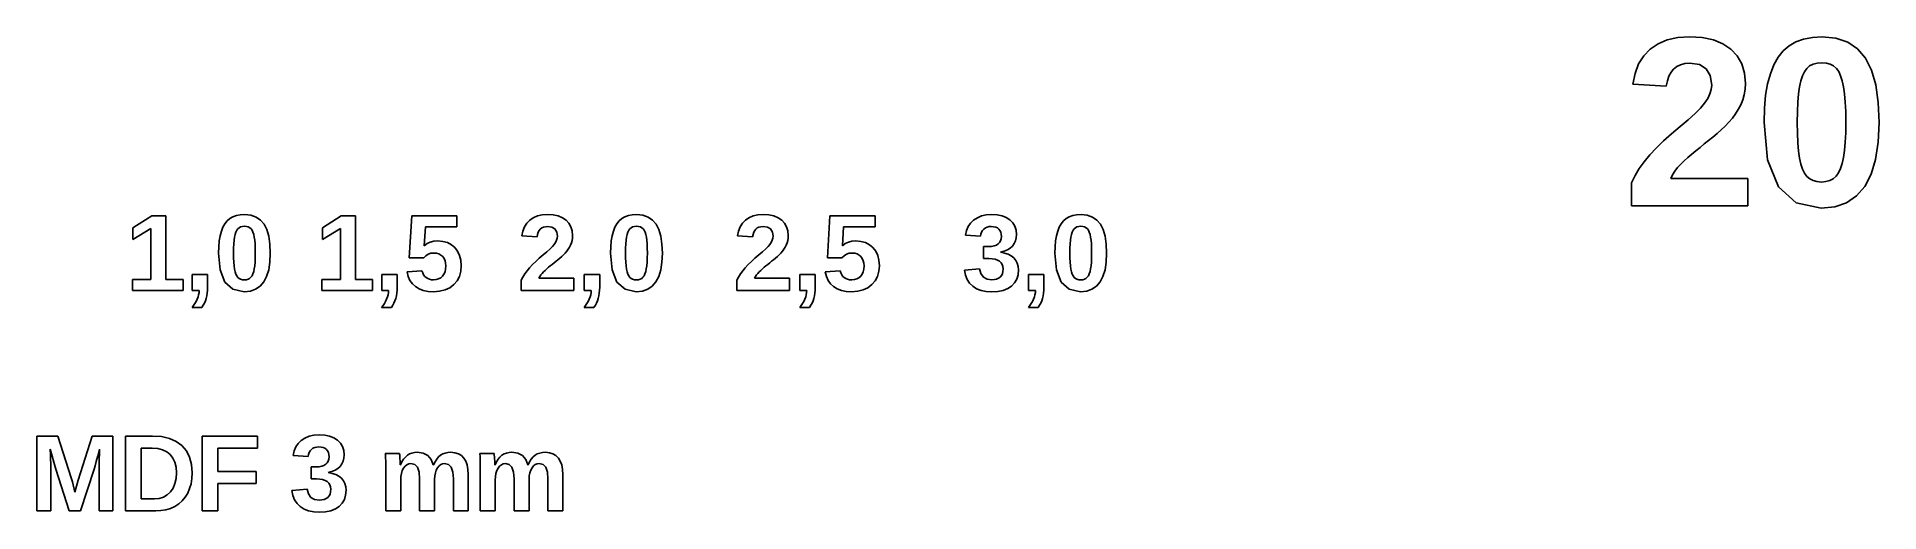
# Model space of a CAD drawing. Header units: metres. Extents: x 0.3 to 70.8, y -4.9 to 13.3.
import ezdxf

# ---------------------------------------------------------------- set-up
doc = ezdxf.new("R2010")
doc.units = ezdxf.units.M

msp = doc.modelspace()

# ---------------------------------------------------------------- linework, layer by layer
for p, q in [((62.0087, 12.8141), (61.7596, 12.555)), ((62.3106, 13.0178), (62.0087, 12.8141)), ((62.6625, 13.1634), (62.3106, 13.0178)), ((63.0644, 13.2507), (62.6625, 13.1634)), ((63.5164, 13.2798), (63.0644, 13.2507)), ((64.0018, 13.2504), (63.5164, 13.2798)), ((64.4274, 13.1622), (64.0018, 13.2504)), ((64.793, 13.0153), (64.4274, 13.1622)), ((65.0987, 12.8096), (64.793, 13.0153)), ((65.34, 12.5508), (65.0987, 12.8096)), ((67.1, 12.7406), (66.9053, 12.4977)), ((67.3246, 12.9362), (67.1, 12.7406)), ((67.5834, 13.0865), (67.3246, 12.9362)), ((67.8807, 13.1939), (67.5834, 13.0865)), ((68.2163, 13.2583), (67.8807, 13.1939)), ((68.5905, 13.2798), (68.2163, 13.2583)), ((69.1177, 13.2286), (68.5905, 13.2798)), ((69.5692, 13.0752), (69.1177, 13.2286)), ((69.945, 12.8195), (69.5692, 13.0752)), ((70.2451, 12.4615), (69.945, 12.8195)), ((61.5662, 12.2434), (61.4285, 11.8792)), ((61.7596, 12.555), (61.5662, 12.2434)), ((62.8059, 11.9245), (62.9038, 12.0479)), ((62.9038, 12.0479), (63.0232, 12.1438)), ((63.0232, 12.1438), (63.1666, 12.2123)), ((63.1666, 12.2123), (63.334, 12.2534)), ((63.334, 12.2534), (63.5254, 12.2671)), ((63.5254, 12.2671), (63.8913, 12.2151)), ((63.8913, 12.2151), (64.1527, 12.0591)), ((64.1527, 12.0591), (64.3095, 11.7992)), ((65.5123, 12.2445), (65.34, 12.5508)), ((65.6158, 11.8907), (65.5123, 12.2445)), ((66.7406, 12.2072), (66.6058, 11.8692)), ((66.9053, 12.4977), (66.7406, 12.2072)), ((67.9092, 11.9461), (68.0005, 12.0704)), ((68.0005, 12.0704), (68.1105, 12.1644)), ((68.1105, 12.1644), (68.244, 12.2315)), ((68.244, 12.2315), (68.401, 12.2718)), ((68.401, 12.2718), (68.5814, 12.2852)), ((68.5814, 12.2852), (68.7515, 12.2719)), ((68.7515, 12.2719), (68.9001, 12.2321)), ((68.9001, 12.2321), (69.0273, 12.1657)), ((69.0273, 12.1657), (69.1329, 12.0727)), ((69.1329, 12.0727), (69.2214, 11.9492)), ((70.4745, 12.001), (70.2451, 12.4615)), ((70.6384, 11.4375), (70.4745, 12.001)), ((61.4285, 11.8792), (61.3464, 11.4624)), ((61.3464, 11.4624), (62.6258, 11.39)), ((62.6258, 11.39), (62.6669, 11.5956)), ((62.6669, 11.5956), (62.7269, 11.7738)), ((62.7269, 11.7738), (62.8059, 11.9245)), ((64.3095, 11.7992), (64.3618, 11.4352)), ((64.3618, 11.4352), (64.345, 11.2649)), ((65.6502, 11.4895), (65.6158, 11.8907)), ((65.6392, 11.2711), (65.6502, 11.4895)), ((66.501, 11.4813), (66.4261, 11.0408)), ((66.6058, 11.8692), (66.501, 11.4813)), ((67.6835, 11.102), (67.7201, 11.3697)), ((67.7201, 11.3697), (67.769, 11.5958)), ((67.769, 11.5958), (67.832, 11.7879)), ((67.832, 11.7879), (67.9092, 11.9461)), ((69.2214, 11.9492), (69.2968, 11.7913)), ((69.2968, 11.7913), (69.3592, 11.5989)), ((69.3592, 11.5989), (69.4087, 11.372)), ((69.4087, 11.372), (69.4463, 11.1033)), ((70.7367, 10.7713), (70.6384, 11.4375)), ((64.0928, 10.7436), (63.9333, 10.5554)), ((64.2104, 10.919), (64.0928, 10.7436)), ((64.2945, 11.0928), (64.2104, 10.919)), ((64.345, 11.2649), (64.2945, 11.0928)), ((65.3795, 10.503), (65.4739, 10.6803)), ((65.4739, 10.6803), (65.551, 10.8665)), ((65.551, 10.8665), (65.6062, 11.0634)), ((65.6062, 11.0634), (65.6392, 11.2711)), ((66.4261, 11.0408), (66.3812, 10.5478)), ((67.6418, 10.4182), (67.6574, 10.7848)), ((67.6574, 10.7848), (67.6835, 11.102)), ((69.4463, 11.1033), (69.4731, 10.7854)), ((69.4731, 10.7854), (69.4892, 10.4184)), ((70.7695, 10.0022), (70.7367, 10.7713)), ((63.4642, 10.1078), (63.1547, 9.84845)), ((63.7238, 10.3435), (63.4642, 10.1078)), ((63.9333, 10.5554), (63.7238, 10.3435)), ((64.8801, 9.86328), (65.0218, 10.0134)), ((65.0218, 10.0134), (65.1535, 10.1696)), ((65.1535, 10.1696), (65.2728, 10.3328)), ((65.2728, 10.3328), (65.3795, 10.503)), ((66.3812, 10.5478), (66.3662, 10.0022)), ((66.3662, 10.0022), (66.5029, 8.56822)), ((67.6365, 10.0022), (67.6418, 10.4182)), ((67.642, 9.58978), (67.6365, 10.0022)), ((69.4946, 10.0022), (69.4891, 9.60152)), ((69.4892, 10.4184), (69.4946, 10.0022)), ((70.7348, 9.24409), (70.7695, 10.0022)), ((62.5178, 9.29466), (62.2439, 9.02623)), ((62.8214, 9.56874), (62.5178, 9.29466)), ((63.1547, 9.84845), (62.8214, 9.56874)), ((63.9155, 9.04909), (64.0775, 9.17822)), ((64.0775, 9.17822), (64.2421, 9.30905)), ((64.2421, 9.30905), (64.4092, 9.44157)), ((64.4092, 9.44157), (64.5738, 9.57735)), ((64.5738, 9.57735), (64.7308, 9.71791)), ((64.7308, 9.71791), (64.8801, 9.86328)), ((67.6586, 9.22514), (67.642, 9.58978)), ((67.6861, 8.90825), (67.6586, 9.22514)), ((69.4725, 9.24493), (69.445, 8.93242)), ((69.4891, 9.60152), (69.4725, 9.24493)), ((70.631, 8.58376), (70.7348, 9.24409)), ((61.7833, 8.50182), (61.5933, 8.23679)), ((61.9996, 8.76344), (61.7833, 8.50182)), ((62.2439, 9.02623), (61.9996, 8.76344)), ((63.1796, 8.41084), (63.3131, 8.5394)), ((63.3131, 8.5394), (63.4537, 8.66737)), ((63.4537, 8.66737), (63.6013, 8.7948)), ((63.6013, 8.7948), (63.756, 8.92165)), ((63.756, 8.92165), (63.9155, 9.04909)), ((66.5029, 8.56822), (66.9132, 7.54398)), ((67.7247, 8.63911), (67.6861, 8.90825)), ((67.7753, 8.41125), (67.7247, 8.63911)), ((69.4064, 8.66399), (69.3555, 8.43442)), ((69.445, 8.93242), (69.4064, 8.66399)), ((70.4579, 8.02119), (70.631, 8.58376)), ((61.4296, 7.96835), (61.2922, 7.69652)), ((61.5933, 8.23679), (61.4296, 7.96835)), ((62.793, 7.85931), (62.8647, 8.00398)), ((65.7497, 7.85931), (62.793, 7.85931)), ((62.8647, 8.00398), (62.953, 8.14413)), ((62.953, 8.14413), (63.0579, 8.27975)), ((63.0579, 8.27975), (63.1796, 8.41084)), ((65.7497, 6.81499), (65.7497, 7.85931)), ((67.8388, 8.21812), (67.7753, 8.41125)), ((67.9154, 8.05975), (67.8388, 8.21812)), ((68.005, 7.93611), (67.9154, 8.05975)), ((68.1119, 7.84315), (68.005, 7.93611)), ((68.2406, 7.77676), (68.1119, 7.84315)), ((68.3911, 7.73692), (68.2406, 7.77676)), ((68.8837, 7.7796), (68.7338, 7.73764)), ((69.013, 7.84953), (68.8837, 7.7796)), ((69.1216, 7.94745), (69.013, 7.84953)), ((69.2131, 8.07616), (69.1216, 7.94745)), ((69.2911, 8.23848), (69.2131, 8.07616)), ((69.3555, 8.43442), (69.2911, 8.23848)), ((70.2157, 7.55638), (70.4579, 8.02119)), ((61.2922, 7.69652), (61.2922, 6.81499)), ((66.9132, 7.54398), (67.597, 6.92943)), ((68.5633, 7.72365), (68.3911, 7.73692)), ((68.7338, 7.73764), (68.5633, 7.72365)), ((69.5234, 6.93253), (69.9041, 7.19247)), ((69.9041, 7.19247), (70.2157, 7.55638)), ((4.67473, 6.43318), (3.95659, 5.9673)), ((5.21588, 6.43318), (4.67473, 6.43318)), ((5.21588, 3.99193), (5.21588, 6.43318)), ((7.77779, 6.38892), (7.66132, 6.32127)), ((7.91154, 6.43724), (7.77779, 6.38892)), ((8.06261, 6.46623), (7.91154, 6.43724)), ((8.23096, 6.47589), (8.06261, 6.46623)), ((8.46822, 6.45288), (8.23096, 6.47589)), ((8.67139, 6.38383), (8.46822, 6.45288)), ((8.8405, 6.26877), (8.67139, 6.38383)), ((11.9247, 6.43318), (11.2066, 5.9673)), ((12.4659, 6.43318), (11.9247, 6.43318)), ((12.4659, 3.99193), (12.4659, 6.43318)), ((14.6265, 6.43318), (14.5268, 4.81993)), ((16.3496, 6.43318), (14.6265, 6.43318)), ((16.3496, 6.00798), (16.3496, 6.43318)), ((19.2745, 6.35802), (19.1387, 6.26634)), ((19.4329, 6.42351), (19.2745, 6.35802)), ((19.6138, 6.4628), (19.4329, 6.42351)), ((19.8171, 6.47589), (19.6138, 6.4628)), ((20.0356, 6.46268), (19.8171, 6.47589)), ((20.2271, 6.423), (20.0356, 6.46268)), ((20.3916, 6.35687), (20.2271, 6.423)), ((20.5292, 6.2643), (20.3916, 6.35687)), ((22.7778, 6.38892), (22.6613, 6.32127)), ((22.9115, 6.43724), (22.7778, 6.38892)), ((23.0626, 6.46623), (22.9115, 6.43724)), ((23.231, 6.47589), (23.0626, 6.46623)), ((23.4682, 6.45288), (23.231, 6.47589)), ((23.6714, 6.38383), (23.4682, 6.45288)), ((23.8405, 6.26877), (23.6714, 6.38383)), ((27.5245, 6.35802), (27.3887, 6.26634)), ((27.6829, 6.42351), (27.5245, 6.35802)), ((27.8638, 6.4628), (27.6829, 6.42351)), ((28.0671, 6.47589), (27.8638, 6.4628)), ((28.2856, 6.46268), (28.0671, 6.47589)), ((28.4771, 6.423), (28.2856, 6.46268)), ((28.6416, 6.35687), (28.4771, 6.423)), ((28.7792, 6.2643), (28.6416, 6.35687)), ((30.6265, 6.43318), (30.5268, 4.81993)), ((32.3496, 6.43318), (30.6265, 6.43318)), ((32.3496, 6.00798), (32.3496, 6.43318)), ((36.2647, 6.35802), (36.1234, 6.26634)), ((36.426, 6.42351), (36.2647, 6.35802)), ((36.6075, 6.4628), (36.426, 6.42351)), ((36.809, 6.47589), (36.6075, 6.4628)), ((37.0215, 6.46324), (36.809, 6.47589)), ((37.2095, 6.42528), (37.0215, 6.46324)), ((37.373, 6.36201), (37.2095, 6.42528)), ((37.5119, 6.27345), (37.373, 6.36201)), ((39.7778, 6.38892), (39.6613, 6.32127)), ((39.9115, 6.43724), (39.7778, 6.38892)), ((40.0626, 6.46623), (39.9115, 6.43724)), ((40.231, 6.47589), (40.0626, 6.46623)), ((40.4682, 6.45288), (40.231, 6.47589)), ((40.6714, 6.38383), (40.4682, 6.45288)), ((40.8405, 6.26877), (40.6714, 6.38383)), ((61.2922, 6.81499), (65.7497, 6.81499)), ((67.597, 6.92943), (68.5543, 6.72459)), ((68.5543, 6.72459), (69.0734, 6.77658)), ((69.0734, 6.77658), (69.5234, 6.93253)), ((3.95659, 5.9673), (3.95659, 5.5177)), ((3.95659, 5.5177), (4.6442, 5.94696)), ((4.6442, 5.94696), (4.6442, 3.99193)), ((7.29068, 5.66658), (7.25699, 5.46835)), ((7.33786, 5.84116), (7.29068, 5.66658)), ((7.3985, 5.99323), (7.33786, 5.84116)), ((7.47263, 6.12393), (7.3985, 5.99323)), ((7.56024, 6.23329), (7.47263, 6.12393)), ((7.66132, 6.32127), (7.56024, 6.23329)), ((7.83931, 5.61636), (7.86131, 5.71808)), ((7.86131, 5.71808), (7.88966, 5.80455)), ((7.88966, 5.80455), (7.92438, 5.87575)), ((7.92438, 5.87575), (7.96545, 5.9317)), ((7.96545, 5.9317), (8.01498, 5.97397)), ((8.01498, 5.97397), (8.07506, 6.00417)), ((8.07506, 6.00417), (8.14569, 6.02228)), ((8.14569, 6.02228), (8.22688, 6.02832)), ((8.22688, 6.02832), (8.30342, 6.02235)), ((8.30342, 6.02235), (8.3703, 6.00443)), ((8.3703, 6.00443), (8.42752, 5.97455)), ((8.42752, 5.97455), (8.47507, 5.93271)), ((8.47507, 5.93271), (8.51486, 5.87715)), ((8.51486, 5.87715), (8.54881, 5.80608)), ((8.54881, 5.80608), (8.5769, 5.71948)), ((8.5769, 5.71948), (8.59915, 5.61739)), ((8.97552, 6.10768), (8.8405, 6.26877)), ((9.07877, 5.90042), (8.97552, 6.10768)), ((9.15251, 5.6469), (9.07877, 5.90042)), ((9.19676, 5.34708), (9.15251, 5.6469)), ((11.2066, 5.9673), (11.2066, 5.5177)), ((11.2066, 5.5177), (11.8942, 5.94696)), ((11.8942, 5.94696), (11.8942, 3.99193)), ((15.0985, 5.28375), (15.1453, 6.00798)), ((15.1453, 6.00798), (16.3496, 6.00798)), ((18.8776, 5.84561), (18.8406, 5.65807)), ((18.8406, 5.65807), (19.4164, 5.62552)), ((18.9395, 6.00952), (18.8776, 5.84561)), ((19.0266, 6.14975), (18.9395, 6.00952)), ((19.1387, 6.26634), (19.0266, 6.14975)), ((19.4164, 5.62552), (19.4349, 5.71802)), ((19.4349, 5.71802), (19.4619, 5.79819)), ((19.4619, 5.79819), (19.4974, 5.86603)), ((19.4974, 5.86603), (19.5415, 5.92152)), ((19.5415, 5.92152), (19.5952, 5.96469)), ((19.5952, 5.96469), (19.6597, 5.99553)), ((19.6597, 5.99553), (19.735, 6.01402)), ((19.735, 6.01402), (19.8212, 6.02019)), ((19.8212, 6.02019), (19.9859, 5.9968)), ((19.9859, 5.9968), (20.1035, 5.92661)), ((20.1035, 5.92661), (20.174, 5.80963)), ((20.174, 5.80963), (20.1975, 5.64586)), ((20.1975, 5.64586), (20.19, 5.56918)), ((20.6377, 6.14784), (20.5292, 6.2643)), ((20.7153, 6.01001), (20.6377, 6.14784)), ((20.7618, 5.85083), (20.7153, 6.01001)), ((20.7774, 5.67027), (20.7618, 5.85083)), ((20.7724, 5.57199), (20.7774, 5.67027)), ((22.2907, 5.66658), (22.257, 5.46835)), ((22.3379, 5.84116), (22.2907, 5.66658)), ((22.3985, 5.99323), (22.3379, 5.84116)), ((22.4726, 6.12393), (22.3985, 5.99323)), ((22.5602, 6.23329), (22.4726, 6.12393)), ((22.6613, 6.32127), (22.5602, 6.23329)), ((22.8393, 5.61636), (22.8613, 5.71808)), ((22.8613, 5.71808), (22.8897, 5.80455)), ((22.8897, 5.80455), (22.9244, 5.87575)), ((22.9244, 5.87575), (22.9655, 5.9317)), ((22.9655, 5.9317), (23.015, 5.97397)), ((23.015, 5.97397), (23.0751, 6.00417)), ((23.0751, 6.00417), (23.1457, 6.02228)), ((23.1457, 6.02228), (23.2269, 6.02832)), ((23.2269, 6.02832), (23.3034, 6.02235)), ((23.3034, 6.02235), (23.3703, 6.00443)), ((23.3703, 6.00443), (23.4275, 5.97455)), ((23.4275, 5.97455), (23.4751, 5.93271)), ((23.4751, 5.93271), (23.5149, 5.87715)), ((23.5149, 5.87715), (23.5488, 5.80608)), ((23.5488, 5.80608), (23.5769, 5.71948)), ((23.5769, 5.71948), (23.5992, 5.61739)), ((23.9755, 6.10768), (23.8405, 6.26877)), ((24.0788, 5.90042), (23.9755, 6.10768)), ((24.1525, 5.6469), (24.0788, 5.90042)), ((24.1968, 5.34708), (24.1525, 5.6469)), ((27.1276, 5.84561), (27.0906, 5.65807)), ((27.0906, 5.65807), (27.6664, 5.62552)), ((27.1895, 6.00952), (27.1276, 5.84561)), ((27.2766, 6.14975), (27.1895, 6.00952)), ((27.3887, 6.26634), (27.2766, 6.14975)), ((27.6664, 5.62552), (27.6849, 5.71802)), ((27.6849, 5.71802), (27.7119, 5.79819)), ((27.7119, 5.79819), (27.7474, 5.86603)), ((27.7474, 5.86603), (27.7915, 5.92152)), ((27.7915, 5.92152), (27.8452, 5.96469)), ((27.8452, 5.96469), (27.9097, 5.99553)), ((27.9097, 5.99553), (27.985, 6.01402)), ((27.985, 6.01402), (28.0712, 6.02019)), ((28.0712, 6.02019), (28.2359, 5.9968)), ((28.2359, 5.9968), (28.3535, 5.92661)), ((28.3535, 5.92661), (28.424, 5.80963)), ((28.424, 5.80963), (28.4475, 5.64586)), ((28.4475, 5.64586), (28.44, 5.56918)), ((28.8877, 6.14784), (28.7792, 6.2643)), ((28.9653, 6.01001), (28.8877, 6.14784)), ((29.0118, 5.85083), (28.9653, 6.01001)), ((29.0274, 5.67027), (29.0118, 5.85083)), ((29.0224, 5.57199), (29.0274, 5.67027)), ((31.0985, 5.28375), (31.1453, 6.00798)), ((31.1453, 6.00798), (32.3496, 6.00798)), ((35.8522, 5.86165), (35.8162, 5.68657)), ((35.8162, 5.68657), (36.3879, 5.64586)), ((35.9154, 6.01663), (35.8522, 5.86165)), ((36.0058, 6.15154), (35.9154, 6.01663)), ((36.1234, 6.26634), (36.0058, 6.15154)), ((36.3879, 5.64586), (36.4018, 5.73029)), ((36.4018, 5.73029), (36.4273, 5.80455)), ((36.4273, 5.80455), (36.4644, 5.86864)), ((36.4644, 5.86864), (36.513, 5.92255)), ((36.513, 5.92255), (36.5717, 5.96527)), ((36.5717, 5.96527), (36.6389, 5.99579)), ((36.6389, 5.99579), (36.7146, 6.01408)), ((36.7146, 6.01408), (36.7988, 6.02019)), ((36.7988, 6.02019), (36.8878, 6.0139)), ((36.8878, 6.0139), (36.9654, 5.99501)), ((36.9654, 5.99501), (37.0317, 5.96355)), ((37.0317, 5.96355), (37.0867, 5.91948)), ((37.0867, 5.91948), (37.1299, 5.86436)), ((37.1299, 5.86436), (37.1607, 5.79971)), ((37.1607, 5.79971), (37.1792, 5.72552)), ((37.1854, 5.6418), (37.1776, 5.55362)), ((37.1792, 5.72552), (37.1854, 5.6418)), ((37.6227, 6.16252), (37.5119, 6.27345)), ((37.7018, 6.03214), (37.6227, 6.16252)), ((37.7493, 5.88229), (37.7018, 6.03214)), ((37.7652, 5.713), (37.7493, 5.88229)), ((37.7553, 5.5847), (37.7652, 5.713)), ((39.2907, 5.66658), (39.257, 5.46835)), ((39.3379, 5.84116), (39.2907, 5.66658)), ((39.3985, 5.99323), (39.3379, 5.84116)), ((39.4726, 6.12393), (39.3985, 5.99323)), ((39.5602, 6.23329), (39.4726, 6.12393)), ((39.6613, 6.32127), (39.5602, 6.23329)), ((39.8393, 5.61636), (39.8613, 5.71808)), ((39.8613, 5.71808), (39.8897, 5.80455)), ((39.8897, 5.80455), (39.9244, 5.87575)), ((39.9244, 5.87575), (39.9655, 5.9317)), ((39.9655, 5.9317), (40.015, 5.97397)), ((40.015, 5.97397), (40.0751, 6.00417)), ((40.0751, 6.00417), (40.1457, 6.02228)), ((40.1457, 6.02228), (40.2269, 6.02832)), ((40.2269, 6.02832), (40.3034, 6.02235)), ((40.3034, 6.02235), (40.3703, 6.00443)), ((40.3703, 6.00443), (40.4275, 5.97455)), ((40.4275, 5.97455), (40.4751, 5.93271)), ((40.4751, 5.93271), (40.5149, 5.87715)), ((40.5149, 5.87715), (40.5488, 5.80608)), ((40.5488, 5.80608), (40.5769, 5.71948)), ((40.5769, 5.71948), (40.5992, 5.61739)), ((40.9755, 6.10768), (40.8405, 6.26877)), ((41.0788, 5.90042), (40.9755, 6.10768)), ((41.1525, 5.6469), (41.0788, 5.90042)), ((41.1968, 5.34708), (41.1525, 5.6469)), ((7.23677, 5.24649), (7.23004, 5.00098)), ((7.23004, 5.00098), (7.29158, 4.3557)), ((7.25699, 5.46835), (7.23677, 5.24649)), ((7.80168, 5.00098), (7.80403, 5.1882)), ((7.80417, 4.8154), (7.80168, 5.00098)), ((7.80403, 5.1882), (7.8111, 5.35316)), ((7.8111, 5.35316), (7.82285, 5.4959)), ((7.82285, 5.4959), (7.83931, 5.61636)), ((8.59915, 5.61739), (8.61606, 5.49646)), ((8.61606, 5.49646), (8.62814, 5.35342)), ((8.62814, 5.35342), (8.63541, 5.18826)), ((8.63782, 5.00098), (8.63533, 4.82068)), ((8.63541, 5.18826), (8.63782, 5.00098)), ((9.19594, 4.65984), (9.2115, 5.00098)), ((9.2115, 5.00098), (9.19676, 5.34708)), ((15.2087, 5.36386), (15.0985, 5.28375)), ((15.165, 4.90091), (15.2567, 4.95876)), ((15.3319, 5.42107), (15.2087, 5.36386)), ((15.2567, 4.95876), (15.3593, 4.99345)), ((15.4681, 5.4554), (15.3319, 5.42107)), ((15.3593, 4.99345), (15.4728, 5.00502)), ((15.6172, 5.46684), (15.4681, 5.4554)), ((15.4728, 5.00502), (15.5746, 4.99657)), ((15.5746, 4.99657), (15.6645, 4.97121)), ((15.8115, 5.45094), (15.6172, 5.46684)), ((15.6645, 4.97121), (15.7425, 4.92892)), ((15.9852, 5.40326), (15.8115, 5.45094)), ((16.1385, 5.32379), (15.9852, 5.40326)), ((16.2713, 5.21254), (16.1385, 5.32379)), ((16.3785, 5.07394), (16.2713, 5.21254)), ((16.4551, 4.91248), (16.3785, 5.07394)), ((19.7937, 5.04852), (19.6544, 4.93179)), ((19.9104, 5.15457), (19.7937, 5.04852)), ((20.0047, 5.24992), (19.9104, 5.15457)), ((20.0765, 5.33461), (20.0047, 5.24992)), ((20.1295, 5.41356), (20.0765, 5.33461)), ((20.1673, 5.49174), (20.1295, 5.41356)), ((20.19, 5.56918), (20.1673, 5.49174)), ((20.3636, 4.87305), (20.4308, 4.93848)), ((20.4308, 4.93848), (20.4946, 5.00604)), ((20.4946, 5.00604), (20.5538, 5.07631)), ((20.5538, 5.07631), (20.6075, 5.14973)), ((20.6075, 5.14973), (20.6555, 5.22635)), ((20.6555, 5.22635), (20.698, 5.30614)), ((20.698, 5.30614), (20.7327, 5.38992)), ((20.7327, 5.38992), (20.7575, 5.47855)), ((20.7575, 5.47855), (20.7724, 5.57199)), ((22.2368, 5.24649), (22.23, 5.00098)), ((22.23, 5.00098), (22.2916, 4.3557)), ((22.257, 5.46835), (22.2368, 5.24649)), ((22.8017, 5.00098), (22.804, 5.1882)), ((22.8042, 4.8154), (22.8017, 5.00098)), ((22.804, 5.1882), (22.8111, 5.35316)), ((22.8111, 5.35316), (22.8228, 5.4959)), ((22.8228, 5.4959), (22.8393, 5.61636)), ((23.5992, 5.61739), (23.6161, 5.49646)), ((23.6161, 5.49646), (23.6281, 5.35342)), ((23.6281, 5.35342), (23.6354, 5.18826)), ((23.6378, 5.00098), (23.6353, 4.82068)), ((23.6354, 5.18826), (23.6378, 5.00098)), ((24.1959, 4.65984), (24.2115, 5.00098)), ((24.2115, 5.00098), (24.1968, 5.34708)), ((28.0437, 5.04852), (27.9044, 4.93179)), ((28.1604, 5.15457), (28.0437, 5.04852)), ((28.2547, 5.24992), (28.1604, 5.15457)), ((28.3265, 5.33461), (28.2547, 5.24992)), ((28.3795, 5.41356), (28.3265, 5.33461)), ((28.4173, 5.49174), (28.3795, 5.41356)), ((28.44, 5.56918), (28.4173, 5.49174)), ((28.6136, 4.87305), (28.6808, 4.93848)), ((28.6808, 4.93848), (28.7446, 5.00604)), ((28.7446, 5.00604), (28.8038, 5.07631)), ((28.8038, 5.07631), (28.8575, 5.14973)), ((28.8575, 5.14973), (28.9055, 5.22635)), ((28.9055, 5.22635), (28.948, 5.30614)), ((28.948, 5.30614), (28.9827, 5.38992)), ((28.9827, 5.38992), (29.0075, 5.47855)), ((29.0075, 5.47855), (29.0224, 5.57199)), ((31.2087, 5.36386), (31.0985, 5.28375)), ((31.165, 4.90091), (31.2567, 4.95876)), ((31.3319, 5.42107), (31.2087, 5.36386)), ((31.2567, 4.95876), (31.3593, 4.99345)), ((31.4681, 5.4554), (31.3319, 5.42107)), ((31.3593, 4.99345), (31.4728, 5.00502)), ((31.6172, 5.46684), (31.4681, 5.4554)), ((31.4728, 5.00502), (31.5746, 4.99657)), ((31.5746, 4.99657), (31.6645, 4.97121)), ((31.8115, 5.45094), (31.6172, 5.46684)), ((31.6645, 4.97121), (31.7425, 4.92892)), ((31.9852, 5.40326), (31.8115, 5.45094)), ((32.1385, 5.32379), (31.9852, 5.40326)), ((32.2713, 5.21254), (32.1385, 5.32379)), ((32.3785, 5.07394), (32.2713, 5.21254)), ((32.4551, 4.91248), (32.3785, 5.07394)), ((36.691, 5.25325), (36.5038, 5.25325)), ((36.5038, 5.25325), (36.5038, 4.79143)), ((36.8064, 5.25954), (36.691, 5.25325)), ((36.9066, 5.27841), (36.8064, 5.25954)), ((36.9916, 5.30988), (36.9066, 5.27841)), ((37.0612, 5.35393), (36.9916, 5.30988)), ((37.1156, 5.40968), (37.0612, 5.35393)), ((37.1543, 5.47624), (37.1156, 5.40968)), ((37.1528, 5.04166), (37.2926, 5.07739)), ((37.1528, 5.03352), (37.1528, 5.04166)), ((37.3081, 5.00548), (37.1528, 5.03352)), ((37.1776, 5.55362), (37.1543, 5.47624)), ((37.2926, 5.07739), (37.415, 5.12761)), ((37.4445, 4.96002), (37.3081, 5.00548)), ((37.415, 5.12761), (37.5199, 5.19234)), ((37.5619, 4.89714), (37.4445, 4.96002)), ((37.5199, 5.19234), (37.6075, 5.27155)), ((37.6075, 5.27155), (37.6765, 5.36398)), ((37.6765, 5.36398), (37.7257, 5.46837)), ((37.7257, 5.46837), (37.7553, 5.5847)), ((39.2368, 5.24649), (39.23, 5.00098)), ((39.23, 5.00098), (39.2916, 4.3557)), ((39.257, 5.46835), (39.2368, 5.24649)), ((39.8017, 5.00098), (39.804, 5.1882)), ((39.8042, 4.8154), (39.8017, 5.00098)), ((39.804, 5.1882), (39.8111, 5.35316)), ((39.8111, 5.35316), (39.8228, 5.4959)), ((39.8228, 5.4959), (39.8393, 5.61636)), ((40.5992, 5.61739), (40.6161, 5.49646)), ((40.6161, 5.49646), (40.6281, 5.35342)), ((40.6281, 5.35342), (40.6354, 5.18826)), ((40.6378, 5.00098), (40.6353, 4.82068)), ((40.6354, 5.18826), (40.6378, 5.00098)), ((41.1959, 4.65984), (41.2115, 5.00098)), ((41.2115, 5.00098), (41.1968, 5.34708)), ((7.29158, 4.3557), (7.4762, 3.89479)), ((7.8116, 4.65131), (7.80417, 4.8154)), ((7.82399, 4.50871), (7.8116, 4.65131)), ((7.84134, 4.38759), (7.82399, 4.50871)), ((7.86412, 4.28505), (7.84134, 4.38759)), ((7.89273, 4.19815), (7.86412, 4.28505)), ((8.57524, 4.29549), (8.54625, 4.20731)), ((8.59813, 4.39879), (8.57524, 4.29549)), ((8.61549, 4.51958), (8.59813, 4.39879)), ((8.6279, 4.66022), (8.61549, 4.51958)), ((8.63533, 4.82068), (8.6279, 4.66022)), ((9.07132, 4.10953), (9.1492, 4.36269)), ((9.1492, 4.36269), (9.19594, 4.65984)), ((15.0151, 4.32964), (14.4434, 4.28284)), ((14.4434, 4.28284), (14.4863, 4.10959)), ((14.5268, 4.81993), (15.0842, 4.81993)), ((15.0418, 4.24432), (15.0151, 4.32964)), ((15.0771, 4.17146), (15.0418, 4.24432)), ((15.0842, 4.81993), (15.165, 4.90091)), ((15.7425, 4.92892), (15.8085, 4.86972)), ((15.8085, 4.86972), (15.861, 4.79643)), ((15.8967, 4.28232), (15.857, 4.19167)), ((15.861, 4.79643), (15.8985, 4.71182)), ((15.9205, 4.38799), (15.8967, 4.28232)), ((15.8985, 4.71182), (15.921, 4.61589)), ((15.9285, 4.50865), (15.9205, 4.38799)), ((15.921, 4.61589), (15.9285, 4.50865)), ((16.4455, 4.11169), (16.4987, 4.30464)), ((16.5011, 4.7281), (16.4551, 4.91248)), ((16.4987, 4.30464), (16.5164, 4.52086)), ((16.5164, 4.52086), (16.5011, 4.7281)), ((19.0372, 4.32581), (18.9518, 4.20654)), ((19.1346, 4.44354), (19.0372, 4.32581)), ((19.2445, 4.5618), (19.1346, 4.44354)), ((19.3678, 4.68259), (19.2445, 4.5618)), ((19.5044, 4.80592), (19.3678, 4.68259)), ((19.6544, 4.93179), (19.5044, 4.80592)), ((19.6108, 4.22588), (19.6656, 4.28488)), ((19.6656, 4.28488), (19.7256, 4.34273)), ((19.7256, 4.34273), (19.7889, 4.40031)), ((19.7889, 4.40031), (19.8553, 4.45766)), ((19.8553, 4.45766), (19.9249, 4.51474)), ((19.9249, 4.51474), (19.9967, 4.57208)), ((19.9967, 4.57208), (20.0696, 4.6302)), ((20.0696, 4.6302), (20.1437, 4.68907)), ((20.1437, 4.68907), (20.2189, 4.7487)), ((20.2189, 4.7487), (20.293, 4.8098)), ((20.293, 4.8098), (20.3636, 4.87305)), ((22.2916, 4.3557), (22.4762, 3.89479)), ((22.8116, 4.65131), (22.8042, 4.8154)), ((22.824, 4.50871), (22.8116, 4.65131)), ((22.8413, 4.38759), (22.824, 4.50871)), ((22.8641, 4.28505), (22.8413, 4.38759)), ((22.8927, 4.19815), (22.8641, 4.28505)), ((23.5752, 4.29549), (23.5462, 4.20731)), ((23.5981, 4.39879), (23.5752, 4.29549)), ((23.6155, 4.51958), (23.5981, 4.39879)), ((23.6279, 4.66022), (23.6155, 4.51958)), ((23.6353, 4.82068), (23.6279, 4.66022)), ((24.0713, 4.10953), (24.1492, 4.36269)), ((24.1492, 4.36269), (24.1959, 4.65984)), ((27.2872, 4.32581), (27.2018, 4.20654)), ((27.3846, 4.44354), (27.2872, 4.32581)), ((27.4945, 4.5618), (27.3846, 4.44354)), ((27.6178, 4.68259), (27.4945, 4.5618)), ((27.7544, 4.80592), (27.6178, 4.68259)), ((27.9044, 4.93179), (27.7544, 4.80592)), ((27.8608, 4.22588), (27.9156, 4.28488)), ((27.9156, 4.28488), (27.9756, 4.34273)), ((27.9756, 4.34273), (28.0389, 4.40031)), ((28.0389, 4.40031), (28.1053, 4.45766)), ((28.1053, 4.45766), (28.1749, 4.51474)), ((28.1749, 4.51474), (28.2467, 4.57208)), ((28.2467, 4.57208), (28.3196, 4.6302)), ((28.3196, 4.6302), (28.3937, 4.68907)), ((28.3937, 4.68907), (28.4689, 4.7487)), ((28.4689, 4.7487), (28.543, 4.8098)), ((28.543, 4.8098), (28.6136, 4.87305)), ((31.0151, 4.32964), (30.4434, 4.28284)), ((30.4434, 4.28284), (30.4863, 4.10959)), ((30.5268, 4.81993), (31.0842, 4.81993)), ((31.0418, 4.24432), (31.0151, 4.32964)), ((31.0771, 4.17146), (31.0418, 4.24432)), ((31.0842, 4.81993), (31.165, 4.90091)), ((31.7425, 4.92892), (31.8085, 4.86972)), ((31.8085, 4.86972), (31.861, 4.79643)), ((31.8967, 4.28232), (31.857, 4.19167)), ((31.861, 4.79643), (31.8985, 4.71182)), ((31.9205, 4.38799), (31.8967, 4.28232)), ((31.8985, 4.71182), (31.921, 4.61589)), ((31.9285, 4.50865), (31.9205, 4.38799)), ((31.921, 4.61589), (31.9285, 4.50865)), ((32.4455, 4.11169), (32.4987, 4.30464)), ((32.5011, 4.7281), (32.4551, 4.91248)), ((32.4987, 4.30464), (32.5164, 4.52086)), ((32.5164, 4.52086), (32.5011, 4.7281)), ((36.3492, 4.39677), (35.7674, 4.3459)), ((35.7674, 4.3459), (35.8049, 4.15727)), ((36.3992, 4.21609), (36.3492, 4.39677)), ((36.5038, 4.79143), (36.7032, 4.79143)), ((36.7032, 4.79143), (36.8311, 4.78506)), ((36.8311, 4.78506), (36.9422, 4.76599)), ((36.9422, 4.76599), (37.0366, 4.73421)), ((37.0366, 4.73421), (37.1142, 4.6897)), ((37.1142, 4.6897), (37.1747, 4.63326)), ((37.1747, 4.63326), (37.2179, 4.56561)), ((37.2179, 4.56561), (37.2438, 4.48679)), ((37.2454, 4.29874), (37.224, 4.21417)), ((37.2438, 4.48679), (37.2525, 4.39677)), ((37.2525, 4.39677), (37.2454, 4.29874)), ((37.6604, 4.81683), (37.5619, 4.89714)), ((37.7382, 4.72168), (37.6604, 4.81683)), ((37.7939, 4.61418), (37.7382, 4.72168)), ((37.8273, 4.49435), (37.7939, 4.61418)), ((37.8218, 4.17223), (37.8384, 4.36218)), ((37.8384, 4.36218), (37.8273, 4.49435)), ((39.2916, 4.3557), (39.4762, 3.89479)), ((39.8116, 4.65131), (39.8042, 4.8154)), ((39.824, 4.50871), (39.8116, 4.65131)), ((39.8413, 4.38759), (39.824, 4.50871)), ((39.8641, 4.28505), (39.8413, 4.38759)), ((39.8927, 4.19815), (39.8641, 4.28505)), ((40.5752, 4.29549), (40.5462, 4.20731)), ((40.5981, 4.39879), (40.5752, 4.29549)), ((40.6155, 4.51958), (40.5981, 4.39879)), ((40.6279, 4.66022), (40.6155, 4.51958)), ((40.6353, 4.82068), (40.6279, 4.66022)), ((41.0713, 4.10953), (41.1492, 4.36269)), ((41.1492, 4.36269), (41.1959, 4.65984)), ((4.6442, 3.99193), (3.93422, 3.99193)), ((3.93422, 3.99193), (3.93422, 3.56674)), ((3.93422, 3.56674), (5.87297, 3.56674)), ((5.87297, 3.99193), (5.21588, 3.99193)), ((5.87297, 3.56674), (5.87297, 3.99193)), ((6.81358, 4.18723), (6.22566, 4.18723)), ((6.22566, 4.18723), (6.22566, 3.56674)), ((6.22566, 3.56674), (6.4881, 3.56674)), ((6.4881, 3.56674), (6.4834, 3.4883)), ((6.80061, 3.47115), (6.81035, 3.5825)), ((6.81035, 3.5825), (6.81358, 3.70102)), ((6.81358, 3.70102), (6.81358, 4.18723)), ((7.4762, 3.89479), (7.78389, 3.61824)), ((7.78389, 3.61824), (8.21466, 3.52606)), ((7.92719, 4.12688), (7.89273, 4.19815)), ((7.9675, 4.07124), (7.92719, 4.12688)), ((8.01562, 4.02942), (7.9675, 4.07124)), ((8.07353, 3.99954), (8.01562, 4.02942)), ((8.14125, 3.98161), (8.07353, 3.99954)), ((8.21875, 3.97563), (8.14125, 3.98161)), ((8.21466, 3.52606), (8.4483, 3.54947)), ((8.29547, 3.98193), (8.21875, 3.97563)), ((8.36293, 4.00081), (8.29547, 3.98193)), ((8.42108, 4.03229), (8.36293, 4.00081)), ((8.46997, 4.07634), (8.42108, 4.03229)), ((8.4483, 3.54947), (8.65079, 3.61963)), ((8.51117, 4.13426), (8.46997, 4.07634)), ((8.54625, 4.20731), (8.51117, 4.13426)), ((8.65079, 3.61963), (8.82211, 3.7366)), ((8.82211, 3.7366), (8.9623, 3.90036)), ((8.9623, 3.90036), (9.07132, 4.10953)), ((11.8942, 3.99193), (11.1842, 3.99193)), ((11.1842, 3.99193), (11.1842, 3.56674)), ((11.1842, 3.56674), (13.123, 3.56674)), ((13.123, 3.99193), (12.4659, 3.99193)), ((13.123, 3.56674), (13.123, 3.99193)), ((14.0636, 4.18723), (13.4757, 4.18723)), ((13.4757, 4.18723), (13.4757, 3.56674)), ((13.4757, 3.56674), (13.7381, 3.56674)), ((13.7381, 3.56674), (13.7334, 3.4883)), ((14.0506, 3.47115), (14.0603, 3.5825)), ((14.0603, 3.5825), (14.0636, 3.70102)), ((14.0636, 3.70102), (14.0636, 4.18723)), ((14.4863, 4.10959), (14.554, 3.9581)), ((14.554, 3.9581), (14.6465, 3.82834)), ((14.6465, 3.82834), (14.7638, 3.72034)), ((14.7638, 3.72034), (14.9043, 3.63533)), ((14.9043, 3.63533), (15.0662, 3.57463)), ((15.0662, 3.57463), (15.2496, 3.53821)), ((15.1211, 4.11105), (15.0771, 4.17146)), ((15.1737, 4.06311), (15.1211, 4.11105)), ((15.2344, 4.02663), (15.1737, 4.06311)), ((15.3024, 4.00056), (15.2344, 4.02663)), ((15.2496, 3.53821), (15.4545, 3.52606)), ((15.3778, 3.98492), (15.3024, 4.00056)), ((15.4606, 3.97972), (15.3778, 3.98492)), ((15.4545, 3.52606), (15.6885, 3.54292)), ((15.562, 3.98824), (15.4606, 3.97972)), ((15.6526, 4.01379), (15.562, 3.98824)), ((15.7324, 4.05638), (15.6526, 4.01379)), ((15.6885, 3.54292), (15.8962, 3.59344)), ((15.8014, 4.116), (15.7324, 4.05638)), ((15.857, 4.19167), (15.8014, 4.116)), ((15.8962, 3.59344), (16.0776, 3.67767)), ((16.0776, 3.67767), (16.2326, 3.79561)), ((16.2326, 3.79561), (16.3568, 3.94202)), ((16.3568, 3.94202), (16.4455, 4.11169)), ((18.8781, 4.08575), (18.8162, 3.96342)), ((18.8162, 3.96342), (18.8162, 3.56674)), ((18.8162, 3.56674), (20.8221, 3.56674)), ((18.9518, 4.20654), (18.8781, 4.08575)), ((19.4916, 4.03668), (19.5238, 4.10179)), ((20.8221, 4.03668), (19.4916, 4.03668)), ((19.5238, 4.10179), (19.5636, 4.16486)), ((19.5636, 4.16486), (19.6108, 4.22588)), ((20.8221, 3.56674), (20.8221, 4.03668)), ((21.8136, 4.18723), (21.2257, 4.18723)), ((21.2257, 4.18723), (21.2257, 3.56674)), ((21.2257, 3.56674), (21.4881, 3.56674)), ((21.4881, 3.56674), (21.4834, 3.4883)), ((21.8006, 3.47115), (21.8103, 3.5825)), ((21.8103, 3.5825), (21.8136, 3.70102)), ((21.8136, 3.70102), (21.8136, 4.18723)), ((22.4762, 3.89479), (22.7839, 3.61824)), ((22.7839, 3.61824), (23.2147, 3.52606)), ((22.9272, 4.12688), (22.8927, 4.19815)), ((22.9675, 4.07124), (22.9272, 4.12688)), ((23.0156, 4.02942), (22.9675, 4.07124)), ((23.0735, 3.99954), (23.0156, 4.02942)), ((23.1413, 3.98161), (23.0735, 3.99954)), ((23.2188, 3.97563), (23.1413, 3.98161)), ((23.2147, 3.52606), (23.4483, 3.54947)), ((23.2955, 3.98193), (23.2188, 3.97563)), ((23.3629, 4.00081), (23.2955, 3.98193)), ((23.4211, 4.03229), (23.3629, 4.00081)), ((23.47, 4.07634), (23.4211, 4.03229)), ((23.4483, 3.54947), (23.6508, 3.61963)), ((23.5112, 4.13426), (23.47, 4.07634)), ((23.5462, 4.20731), (23.5112, 4.13426)), ((23.6508, 3.61963), (23.8221, 3.7366)), ((23.8221, 3.7366), (23.9623, 3.90036)), ((23.9623, 3.90036), (24.0713, 4.10953)), ((27.1281, 4.08575), (27.0662, 3.96342)), ((27.0662, 3.96342), (27.0662, 3.56674)), ((27.0662, 3.56674), (29.0721, 3.56674)), ((27.2018, 4.20654), (27.1281, 4.08575)), ((27.7416, 4.03668), (27.7738, 4.10179)), ((29.0721, 4.03668), (27.7416, 4.03668)), ((27.7738, 4.10179), (27.8136, 4.16486)), ((27.8136, 4.16486), (27.8608, 4.22588)), ((29.0721, 3.56674), (29.0721, 4.03668)), ((30.0636, 4.18723), (29.4757, 4.18723)), ((29.4757, 4.18723), (29.4757, 3.56674)), ((29.4757, 3.56674), (29.7381, 3.56674)), ((29.7381, 3.56674), (29.7334, 3.4883)), ((30.0506, 3.47115), (30.0603, 3.5825)), ((30.0603, 3.5825), (30.0636, 3.70102)), ((30.0636, 3.70102), (30.0636, 4.18723)), ((30.4863, 4.10959), (30.554, 3.9581)), ((30.554, 3.9581), (30.6465, 3.82834)), ((30.6465, 3.82834), (30.7638, 3.72034)), ((30.7638, 3.72034), (30.9043, 3.63533)), ((30.9043, 3.63533), (31.0662, 3.57463)), ((31.0662, 3.57463), (31.2496, 3.53821)), ((31.1211, 4.11105), (31.0771, 4.17146)), ((31.1737, 4.06311), (31.1211, 4.11105)), ((31.2344, 4.02663), (31.1737, 4.06311)), ((31.3024, 4.00056), (31.2344, 4.02663)), ((31.2496, 3.53821), (31.4545, 3.52606)), ((31.3778, 3.98492), (31.3024, 4.00056)), ((31.4606, 3.97972), (31.3778, 3.98492)), ((31.4545, 3.52606), (31.6885, 3.54292)), ((31.562, 3.98824), (31.4606, 3.97972)), ((31.6526, 4.01379), (31.562, 3.98824)), ((31.7324, 4.05638), (31.6526, 4.01379)), ((31.6885, 3.54292), (31.8962, 3.59344)), ((31.8014, 4.116), (31.7324, 4.05638)), ((31.857, 4.19167), (31.8014, 4.116)), ((31.8962, 3.59344), (32.0776, 3.67767)), ((32.0776, 3.67767), (32.2326, 3.79561)), ((32.2326, 3.79561), (32.3568, 3.94202)), ((32.3568, 3.94202), (32.4455, 4.11169)), ((35.8049, 4.15727), (35.8706, 3.99216)), ((35.8706, 3.99216), (35.9646, 3.85059)), ((35.9646, 3.85059), (36.0868, 3.73251)), ((36.0868, 3.73251), (36.2349, 3.63951)), ((36.2349, 3.63951), (36.4067, 3.57307)), ((36.4942, 4.08704), (36.3992, 4.21609)), ((36.4067, 3.57307), (36.6021, 3.53323)), ((36.6342, 4.00961), (36.4942, 4.08704)), ((36.6021, 3.53323), (36.8212, 3.51994)), ((36.8192, 3.9838), (36.6342, 4.00961)), ((36.9162, 3.99016), (36.8192, 3.9838)), ((36.8212, 3.51994), (37.0513, 3.53368)), ((37.0017, 4.00922), (36.9162, 3.99016)), ((37.0759, 4.041), (37.0017, 4.00922)), ((37.0513, 3.53368), (37.2535, 3.57486)), ((37.1385, 4.08549), (37.0759, 4.041)), ((37.1884, 4.1431), (37.1385, 4.08549)), ((37.224, 4.21417), (37.1884, 4.1431)), ((37.2535, 3.57486), (37.4277, 3.64352)), ((37.4277, 3.64352), (37.5739, 3.73965)), ((37.5739, 3.73965), (37.6896, 3.86096)), ((37.6896, 3.86096), (37.7723, 4.00514)), ((37.7723, 4.00514), (37.8218, 4.17223)), ((38.8136, 4.18723), (38.2257, 4.18723)), ((38.2257, 4.18723), (38.2257, 3.56674)), ((38.2257, 3.56674), (38.4881, 3.56674)), ((38.4881, 3.56674), (38.4834, 3.4883)), ((38.8006, 3.47115), (38.8103, 3.5825)), ((38.8103, 3.5825), (38.8136, 3.70102)), ((38.8136, 3.70102), (38.8136, 4.18723)), ((39.4762, 3.89479), (39.7839, 3.61824)), ((39.7839, 3.61824), (40.2147, 3.52606)), ((39.9272, 4.12688), (39.8927, 4.19815)), ((39.9675, 4.07124), (39.9272, 4.12688)), ((40.0156, 4.02942), (39.9675, 4.07124)), ((40.0735, 3.99954), (40.0156, 4.02942)), ((40.1413, 3.98161), (40.0735, 3.99954)), ((40.2188, 3.97563), (40.1413, 3.98161)), ((40.2147, 3.52606), (40.4483, 3.54947)), ((40.2955, 3.98193), (40.2188, 3.97563)), ((40.3629, 4.00081), (40.2955, 3.98193)), ((40.4211, 4.03229), (40.3629, 4.00081)), ((40.47, 4.07634), (40.4211, 4.03229)), ((40.4483, 3.54947), (40.6508, 3.61963)), ((40.5112, 4.13426), (40.47, 4.07634)), ((40.5462, 4.20731), (40.5112, 4.13426)), ((40.6508, 3.61963), (40.8221, 3.7366)), ((40.8221, 3.7366), (40.9623, 3.90036)), ((40.9623, 3.90036), (41.0713, 4.10953)), ((6.27475, 2.99585), (6.21753, 2.92184)), ((6.21753, 2.92184), (6.59387, 2.92184)), ((6.32637, 3.07341), (6.27475, 2.99585)), ((6.37241, 3.15453), (6.32637, 3.07341)), ((6.41283, 3.23921), (6.37241, 3.15453)), ((6.44577, 3.32452), (6.41283, 3.23921)), ((6.46928, 3.40755), (6.44577, 3.32452)), ((6.4834, 3.4883), (6.46928, 3.40755)), ((6.59387, 2.92184), (6.64786, 3.00386)), ((6.64786, 3.00386), (6.69382, 3.08919)), ((6.69382, 3.08919), (6.73178, 3.17781)), ((6.73178, 3.17781), (6.76172, 3.26974)), ((6.76172, 3.26974), (6.78441, 3.36688)), ((6.78441, 3.36688), (6.80061, 3.47115)), ((13.5247, 2.99585), (13.4675, 2.92184)), ((13.4675, 2.92184), (13.8439, 2.92184)), ((13.5764, 3.07341), (13.5247, 2.99585)), ((13.6224, 3.15453), (13.5764, 3.07341)), ((13.6628, 3.23921), (13.6224, 3.15453)), ((13.6958, 3.32452), (13.6628, 3.23921)), ((13.7193, 3.40755), (13.6958, 3.32452)), ((13.7334, 3.4883), (13.7193, 3.40755)), ((13.8439, 2.92184), (13.8979, 3.00386)), ((13.8979, 3.00386), (13.9438, 3.08919)), ((13.9438, 3.08919), (13.9818, 3.17781)), ((13.9818, 3.17781), (14.0117, 3.26974)), ((14.0117, 3.26974), (14.0344, 3.36688)), ((14.0344, 3.36688), (14.0506, 3.47115)), ((21.2747, 2.99585), (21.2175, 2.92184)), ((21.2175, 2.92184), (21.5939, 2.92184)), ((21.3264, 3.07341), (21.2747, 2.99585)), ((21.3724, 3.15453), (21.3264, 3.07341)), ((21.4128, 3.23921), (21.3724, 3.15453)), ((21.4458, 3.32452), (21.4128, 3.23921)), ((21.4693, 3.40755), (21.4458, 3.32452)), ((21.4834, 3.4883), (21.4693, 3.40755)), ((21.5939, 2.92184), (21.6479, 3.00386)), ((21.6479, 3.00386), (21.6938, 3.08919)), ((21.6938, 3.08919), (21.7318, 3.17781)), ((21.7318, 3.17781), (21.7617, 3.26974)), ((21.7617, 3.26974), (21.7844, 3.36688)), ((21.7844, 3.36688), (21.8006, 3.47115)), ((29.5247, 2.99585), (29.4675, 2.92184)), ((29.4675, 2.92184), (29.8439, 2.92184)), ((29.5764, 3.07341), (29.5247, 2.99585)), ((29.6224, 3.15453), (29.5764, 3.07341)), ((29.6628, 3.23921), (29.6224, 3.15453)), ((29.6958, 3.32452), (29.6628, 3.23921)), ((29.7193, 3.40755), (29.6958, 3.32452)), ((29.7334, 3.4883), (29.7193, 3.40755)), ((29.8439, 2.92184), (29.8979, 3.00386)), ((29.8979, 3.00386), (29.9438, 3.08919)), ((29.9438, 3.08919), (29.9818, 3.17781)), ((29.9818, 3.17781), (30.0117, 3.26974)), ((30.0117, 3.26974), (30.0344, 3.36688)), ((30.0344, 3.36688), (30.0506, 3.47115)), ((38.2747, 2.99585), (38.2175, 2.92184)), ((38.2175, 2.92184), (38.5939, 2.92184)), ((38.3264, 3.07341), (38.2747, 2.99585)), ((38.3724, 3.15453), (38.3264, 3.07341)), ((38.4128, 3.23921), (38.3724, 3.15453)), ((38.4458, 3.32452), (38.4128, 3.23921)), ((38.4693, 3.40755), (38.4458, 3.32452)), ((38.4834, 3.4883), (38.4693, 3.40755)), ((38.5939, 2.92184), (38.6479, 3.00386)), ((38.6479, 3.00386), (38.6938, 3.08919)), ((38.6938, 3.08919), (38.7318, 3.17781)), ((38.7318, 3.17781), (38.7617, 3.26974)), ((38.7617, 3.26974), (38.7844, 3.36688)), ((38.7844, 3.36688), (38.8006, 3.47115)), ((1.08228, -2.00005), (0.27869, -2.00005)), ((0.27869, -2.00005), (0.27869, -4.86649)), ((1.59494, -3.60313), (1.08228, -2.00005)), ((2.39243, -2.00005), (1.86551, -3.68248)), ((3.19193, -2.00005), (2.39243, -2.00005)), ((3.19193, -4.86649), (3.19193, -2.00005)), ((4.70578, -2.00005), (3.66823, -2.00005)), ((3.66823, -2.00005), (3.66823, -4.86649)), ((5.04742, -2.02287), (4.70578, -2.00005)), ((5.34811, -2.09135), (5.04742, -2.02287)), ((5.60788, -2.20547), (5.34811, -2.09135)), ((8.72047, -2.00005), (6.60674, -2.00005)), ((6.60674, -2.00005), (6.60674, -4.86649)), ((8.72047, -2.46388), (8.72047, -2.00005)), ((10.5369, -2.07521), (10.3957, -2.16689)), ((10.6983, -2.00972), (10.5369, -2.07521)), ((10.8797, -1.97043), (10.6983, -2.00972)), ((11.0813, -1.95734), (10.8797, -1.97043)), ((11.2938, -1.96999), (11.0813, -1.95734)), ((11.4818, -2.00795), (11.2938, -1.96999)), ((11.6452, -2.07121), (11.4818, -2.00795)), ((11.7841, -2.15977), (11.6452, -2.07121)), ((0.79797, -2.72061), (0.78728, -2.50459)), ((0.78728, -2.50459), (1.00496, -3.26746)), ((0.8056, -2.89671), (0.79797, -2.72061)), ((2.55363, -2.96893), (2.61174, -2.75748)), ((2.61174, -2.75748), (2.67926, -2.50459)), ((2.67119, -2.70409), (2.66528, -2.855)), ((2.67926, -2.50459), (2.67119, -2.70409)), ((4.26837, -4.40266), (4.26837, -2.46388)), ((4.26837, -2.46388), (4.69356, -2.46388)), ((4.69356, -2.46388), (4.90349, -2.47908)), ((4.90349, -2.47908), (5.08772, -2.52466)), ((5.08772, -2.52466), (5.24628, -2.60063)), ((5.24628, -2.60063), (5.37915, -2.707)), ((5.37915, -2.707), (5.48418, -2.84222)), ((5.82669, -2.36525), (5.60788, -2.20547)), ((6.00026, -2.5676), (5.82669, -2.36525)), ((6.12424, -2.80949), (6.00026, -2.5676)), ((6.19862, -3.09093), (6.12424, -2.80949)), ((7.20688, -3.35089), (7.20688, -2.46388)), ((7.20688, -2.46388), (8.72047, -2.46388)), ((10.1245, -2.57158), (10.0885, -2.74666)), ((10.0885, -2.74666), (10.6602, -2.78737)), ((10.1877, -2.4166), (10.1245, -2.57158)), ((10.2781, -2.28169), (10.1877, -2.4166)), ((10.3957, -2.16689), (10.2781, -2.28169)), ((10.6602, -2.78737), (10.6741, -2.70294)), ((10.6741, -2.70294), (10.6996, -2.62868)), ((10.6996, -2.62868), (10.7366, -2.56459)), ((10.7366, -2.56459), (10.7852, -2.51068)), ((10.7852, -2.51068), (10.8439, -2.46796)), ((10.8439, -2.46796), (10.9111, -2.43744)), ((10.9111, -2.43744), (10.9869, -2.41914)), ((10.9869, -2.41914), (11.0711, -2.41304)), ((11.0711, -2.41304), (11.16, -2.41933)), ((11.16, -2.41933), (11.2377, -2.43822)), ((11.2377, -2.43822), (11.304, -2.46968)), ((11.304, -2.46968), (11.359, -2.51375)), ((11.359, -2.51375), (11.4021, -2.56886)), ((11.4021, -2.56886), (11.433, -2.63351)), ((11.433, -2.63351), (11.4515, -2.7077)), ((11.4576, -2.79143), (11.4499, -2.87961)), ((11.4515, -2.7077), (11.4576, -2.79143)), ((11.8949, -2.27071), (11.7841, -2.15977)), ((11.9741, -2.40109), (11.8949, -2.27071)), ((12.0216, -2.55093), (11.9741, -2.40109)), ((12.0374, -2.72023), (12.0216, -2.55093)), ((12.0276, -2.84853), (12.0374, -2.72023)), ((14.1574, -2.6653), (13.6122, -2.6653)), ((13.6122, -2.6653), (13.6152, -2.71153)), ((13.6152, -2.71153), (13.618, -2.76067)), ((13.618, -2.76067), (13.6208, -2.81274)), ((13.6208, -2.81274), (13.6234, -2.86774)), ((14.1607, -2.6927), (14.1574, -2.6653)), ((14.1645, -2.73625), (14.1607, -2.6927)), ((14.1688, -2.79594), (14.1645, -2.73625)), ((14.1737, -2.8718), (14.1688, -2.79594)), ((14.3799, -2.80212), (14.3107, -2.88503)), ((14.4554, -2.73653), (14.3799, -2.80212)), ((14.5381, -2.68668), (14.4554, -2.73653)), ((14.6286, -2.65106), (14.5381, -2.68668)), ((14.7268, -2.6297), (14.6286, -2.65106)), ((14.8328, -2.62259), (14.7268, -2.6297)), ((15.0603, -2.65259), (14.8328, -2.62259)), ((15.2382, -2.74261), (15.0603, -2.65259)), ((15.3665, -2.89265), (15.2382, -2.74261)), ((15.6504, -2.79945), (15.5804, -2.88248)), ((15.7259, -2.73448), (15.6504, -2.79945)), ((15.8095, -2.68553), (15.7259, -2.73448)), ((15.9039, -2.65056), (15.8095, -2.68553)), ((16.0089, -2.62958), (15.9039, -2.65056)), ((16.1246, -2.62259), (16.0089, -2.62958)), ((16.2758, -2.63625), (16.1246, -2.62259)), ((16.4079, -2.67726), (16.2758, -2.63625)), ((16.521, -2.74561), (16.4079, -2.67726)), ((16.6149, -2.84128), (16.521, -2.74561)), ((17.7754, -2.6653), (17.2302, -2.6653)), ((17.2302, -2.6653), (17.2332, -2.71153)), ((17.2332, -2.71153), (17.236, -2.76067)), ((17.236, -2.76067), (17.2388, -2.81274)), ((17.2388, -2.81274), (17.2414, -2.86774)), ((17.7787, -2.6927), (17.7754, -2.6653)), ((17.7825, -2.73625), (17.7787, -2.6927)), ((17.7868, -2.79594), (17.7825, -2.73625)), ((17.7917, -2.8718), (17.7868, -2.79594)), ((17.9979, -2.80212), (17.9288, -2.88503)), ((18.0735, -2.73653), (17.9979, -2.80212)), ((18.1562, -2.68668), (18.0735, -2.73653)), ((18.2466, -2.65106), (18.1562, -2.68668)), ((18.3448, -2.6297), (18.2466, -2.65106)), ((18.4508, -2.62259), (18.3448, -2.6297)), ((18.6783, -2.65259), (18.4508, -2.62259)), ((18.8562, -2.74261), (18.6783, -2.65259)), ((18.9845, -2.89265), (18.8562, -2.74261)), ((19.2684, -2.79945), (19.1985, -2.88248)), ((19.3439, -2.73448), (19.2684, -2.79945)), ((19.4276, -2.68553), (19.3439, -2.73448)), ((19.5219, -2.65056), (19.4276, -2.68553)), ((19.6269, -2.62958), (19.5219, -2.65056)), ((19.7426, -2.62259), (19.6269, -2.62958)), ((19.8938, -2.63625), (19.7426, -2.62259)), ((20.0259, -2.67726), (19.8938, -2.63625)), ((20.139, -2.74561), (20.0259, -2.67726)), ((20.2329, -2.84128), (20.139, -2.74561)), ((0.81018, -3.03288), (0.8056, -2.89671)), ((0.81171, -3.12914), (0.81018, -3.03288)), ((0.81171, -4.86649), (0.81171, -3.12914)), ((1.00496, -3.26746), (1.52171, -4.86649)), ((1.94891, -4.86649), (2.46567, -3.26746)), ((2.46567, -3.26746), (2.50494, -3.13892)), ((2.50494, -3.13892), (2.55363, -2.96893)), ((2.65898, -3.09964), (2.65892, -3.12914)), ((2.65892, -3.12914), (2.65892, -4.86649)), ((2.65918, -3.07014), (2.65898, -3.09964)), ((2.6595, -3.04065), (2.65918, -3.07014)), ((2.65994, -3.01114), (2.6595, -3.04065)), ((2.66153, -2.95735), (2.65994, -3.01114)), ((2.66528, -2.855), (2.66153, -2.95735)), ((5.48418, -2.84222), (5.5592, -3.00479)), ((5.5592, -3.00479), (5.6042, -3.19469)), ((5.6042, -3.19469), (5.61922, -3.41191)), ((5.61922, -3.41191), (5.60498, -3.62883)), ((6.22342, -3.41191), (6.19862, -3.09093)), ((6.21254, -3.6266), (6.22342, -3.41191)), ((8.67368, -3.35089), (7.20688, -3.35089)), ((8.67368, -3.81473), (8.67368, -3.35089)), ((10.9633, -3.17998), (10.7761, -3.17998)), ((10.7761, -3.17998), (10.7761, -3.6418)), ((11.0787, -3.17369), (10.9633, -3.17998)), ((11.1789, -3.15482), (11.0787, -3.17369)), ((11.2639, -3.12335), (11.1789, -3.15482)), ((11.3335, -3.0793), (11.2639, -3.12335)), ((11.3878, -3.02354), (11.3335, -3.0793)), ((11.4266, -2.95699), (11.3878, -3.02354)), ((11.4251, -3.39157), (11.5649, -3.35583)), ((11.4251, -3.3997), (11.4251, -3.39157)), ((11.5804, -3.42775), (11.4251, -3.3997)), ((11.4499, -2.87961), (11.4266, -2.95699)), ((11.5649, -3.35583), (11.6873, -3.30562)), ((11.7168, -3.47321), (11.5804, -3.42775)), ((11.6873, -3.30562), (11.7922, -3.24089)), ((11.8342, -3.53609), (11.7168, -3.47321)), ((11.7922, -3.24089), (11.8797, -3.16168)), ((11.8797, -3.16168), (11.9487, -3.06924)), ((11.9487, -3.06924), (11.998, -2.96486)), ((11.998, -2.96486), (12.0276, -2.84853)), ((13.6234, -2.86774), (13.6256, -2.92819)), ((13.6256, -2.92819), (13.6272, -2.99666)), ((13.6272, -2.99666), (13.6281, -3.07312)), ((13.6281, -3.07312), (13.6284, -3.15761)), ((13.6284, -3.15761), (13.6284, -4.86649)), ((14.1781, -2.94916), (14.1737, -2.8718)), ((14.1813, -3.01343), (14.1781, -2.94916)), ((14.1832, -3.06461), (14.1813, -3.01343)), ((14.1838, -3.10271), (14.1832, -3.06461)), ((14.192, -3.10271), (14.1838, -3.10271)), ((14.2481, -2.98521), (14.192, -3.10271)), ((14.2069, -3.55267), (14.2273, -3.43176)), ((14.2273, -3.43176), (14.2613, -3.32381)), ((14.3107, -2.88503), (14.2481, -2.98521)), ((14.2613, -3.32381), (14.3089, -3.22882)), ((14.3089, -3.22882), (14.3674, -3.15138)), ((14.3674, -3.15138), (14.4338, -3.09607)), ((14.4338, -3.09607), (14.5083, -3.06288)), ((14.5083, -3.06288), (14.5907, -3.05182)), ((14.5907, -3.05182), (14.7367, -3.08806)), ((14.7367, -3.08806), (14.841, -3.19678)), ((14.841, -3.19678), (14.9035, -3.37796)), ((14.9035, -3.37796), (14.9244, -3.63164)), ((15.4452, -3.10271), (15.3665, -2.89265)), ((15.4574, -3.10271), (15.4452, -3.10271)), ((15.5161, -2.98355), (15.4574, -3.10271)), ((15.5031, -3.52539), (15.5263, -3.40605)), ((15.5804, -2.88248), (15.5161, -2.98355)), ((15.5263, -3.40605), (15.5616, -3.30211)), ((15.5616, -3.30211), (15.6089, -3.21355)), ((15.6089, -3.21355), (15.6661, -3.14279)), ((15.6661, -3.14279), (15.7307, -3.09225)), ((15.7307, -3.09225), (15.8029, -3.06194)), ((15.8029, -3.06194), (15.8825, -3.05182)), ((15.8825, -3.05182), (16.0285, -3.08806)), ((16.0285, -3.08806), (16.1328, -3.19678)), ((16.1328, -3.19678), (16.1953, -3.37796)), ((16.1953, -3.37796), (16.2162, -3.63164)), ((16.6888, -2.96251), (16.6149, -2.84128)), ((16.7415, -3.10751), (16.6888, -2.96251)), ((16.7732, -3.27631), (16.7415, -3.10751)), ((16.7838, -3.46889), (16.7732, -3.27631)), ((16.7838, -4.86649), (16.7838, -3.46889)), ((17.2414, -2.86774), (17.2436, -2.92819)), ((17.2436, -2.92819), (17.2452, -2.99666)), ((17.2452, -2.99666), (17.2462, -3.07312)), ((17.2462, -3.07312), (17.2465, -3.15761)), ((17.2465, -3.15761), (17.2465, -4.86649)), ((17.7961, -2.94916), (17.7917, -2.8718)), ((17.7993, -3.01343), (17.7961, -2.94916)), ((17.8012, -3.06461), (17.7993, -3.01343)), ((17.8019, -3.10271), (17.8012, -3.06461)), ((17.81, -3.10271), (17.8019, -3.10271)), ((17.8661, -2.98521), (17.81, -3.10271)), ((17.825, -3.55267), (17.8454, -3.43176)), ((17.8454, -3.43176), (17.8793, -3.32381)), ((17.9288, -2.88503), (17.8661, -2.98521)), ((17.8793, -3.32381), (17.927, -3.22882)), ((17.927, -3.22882), (17.9854, -3.15138)), ((17.9854, -3.15138), (18.0518, -3.09607)), ((18.0518, -3.09607), (18.1263, -3.06288)), ((18.1263, -3.06288), (18.2088, -3.05182)), ((18.2088, -3.05182), (18.3547, -3.08806)), ((18.3547, -3.08806), (18.459, -3.19678)), ((18.459, -3.19678), (18.5215, -3.37796)), ((18.5215, -3.37796), (18.5424, -3.63164)), ((19.0632, -3.10271), (18.9845, -2.89265)), ((19.0754, -3.10271), (19.0632, -3.10271)), ((19.1341, -2.98355), (19.0754, -3.10271)), ((19.1211, -3.52539), (19.1443, -3.40605)), ((19.1985, -2.88248), (19.1341, -2.98355)), ((19.1443, -3.40605), (19.1796, -3.30211)), ((19.1796, -3.30211), (19.2269, -3.21355)), ((19.2269, -3.21355), (19.2841, -3.14279)), ((19.2841, -3.14279), (19.3488, -3.09225)), ((19.3488, -3.09225), (19.4209, -3.06194)), ((19.4209, -3.06194), (19.5005, -3.05182)), ((19.5005, -3.05182), (19.6465, -3.08806)), ((19.6465, -3.08806), (19.7508, -3.19678)), ((19.7508, -3.19678), (19.8134, -3.37796)), ((19.8134, -3.37796), (19.8342, -3.63164)), ((20.3068, -2.96251), (20.2329, -2.84128)), ((20.3596, -3.10751), (20.3068, -2.96251)), ((20.3912, -3.27631), (20.3596, -3.10751)), ((20.4018, -3.46889), (20.3912, -3.27631)), ((20.4018, -4.86649), (20.4018, -3.46889)), ((1.63971, -3.75775), (1.59494, -3.60313)), ((1.73735, -4.14226), (1.63971, -3.75775)), ((1.86551, -3.68248), (1.73735, -4.14226)), ((5.39136, -4.13617), (5.26752, -4.25276)), ((5.49104, -3.99097), (5.39136, -4.13617)), ((5.56226, -3.82185), (5.49104, -3.99097)), ((5.60498, -3.62883), (5.56226, -3.82185)), ((5.95348, -4.34157), (6.04947, -4.186)), ((6.04947, -4.186), (6.12558, -4.01364)), ((6.12558, -4.01364), (6.17993, -3.82718)), ((6.17993, -3.82718), (6.21254, -3.6266)), ((7.20688, -3.81473), (8.67368, -3.81473)), ((7.20688, -4.86649), (7.20688, -3.81473)), ((10.6215, -4.03645), (10.0397, -4.08733)), ((10.0397, -4.08733), (10.0772, -4.27596)), ((10.6715, -4.21713), (10.6215, -4.03645)), ((10.7665, -4.34619), (10.6715, -4.21713)), ((10.7761, -3.6418), (10.9755, -3.6418)), ((10.9755, -3.6418), (11.1034, -3.64816)), ((11.1034, -3.64816), (11.2145, -3.66724)), ((11.2145, -3.66724), (11.3089, -3.69902)), ((11.3089, -3.69902), (11.3864, -3.74353)), ((11.3864, -3.74353), (11.4469, -3.79997)), ((11.4469, -3.79997), (11.4902, -3.86761)), ((11.4963, -4.21906), (11.4607, -4.29013)), ((11.4902, -3.86761), (11.5161, -3.94644)), ((11.5176, -4.13449), (11.4963, -4.21906)), ((11.5161, -3.94644), (11.5247, -4.03645)), ((11.5247, -4.03645), (11.5176, -4.13449)), ((11.9326, -3.61639), (11.8342, -3.53609)), ((12.0105, -3.71155), (11.9326, -3.61639)), ((12.0661, -3.81905), (12.0105, -3.71155)), ((12.0995, -3.93887), (12.0661, -3.81905)), ((12.0941, -4.261), (12.1107, -4.07104)), ((12.1107, -4.07104), (12.0995, -3.93887)), ((14.2001, -3.68657), (14.2069, -3.55267)), ((14.2001, -4.86649), (14.2001, -3.68657)), ((14.9244, -3.63164), (14.9244, -4.86649)), ((15.4919, -3.66011), (15.5031, -3.52539)), ((15.4919, -4.86649), (15.4919, -3.66011)), ((16.2162, -3.63164), (16.2162, -4.86649)), ((17.8181, -3.68657), (17.825, -3.55267)), ((17.8181, -4.86649), (17.8181, -3.68657)), ((18.5424, -3.63164), (18.5424, -4.86649)), ((19.11, -3.66011), (19.1211, -3.52539)), ((19.11, -4.86649), (19.11, -3.66011)), ((19.8342, -3.63164), (19.8342, -4.86649)), ((0.27869, -4.86649), (0.81171, -4.86649)), ((1.52171, -4.86649), (1.94891, -4.86649)), ((2.65892, -4.86649), (3.19193, -4.86649)), ((3.66823, -4.86649), (4.82782, -4.86649)), ((4.77696, -4.40266), (4.26837, -4.40266)), ((4.96033, -4.386), (4.77696, -4.40266)), ((4.82782, -4.86649), (5.02751, -4.85556)), ((5.12384, -4.33604), (4.96033, -4.386)), ((5.02751, -4.85556), (5.21564, -4.82275)), ((5.26752, -4.25276), (5.12384, -4.33604)), ((5.21564, -4.82275), (5.39218, -4.76808)), ((5.39218, -4.76808), (5.55714, -4.69153)), ((5.55714, -4.69153), (5.70731, -4.59433)), ((5.70731, -4.59433), (5.83942, -4.47768)), ((5.83942, -4.47768), (5.95348, -4.34157)), ((6.60674, -4.86649), (7.20688, -4.86649)), ((10.0772, -4.27596), (10.1429, -4.44107)), ((10.1429, -4.44107), (10.2369, -4.58264)), ((10.2369, -4.58264), (10.3591, -4.70071)), ((10.3591, -4.70071), (10.5072, -4.79372)), ((10.5072, -4.79372), (10.679, -4.86015)), ((10.679, -4.86015), (10.8744, -4.89999)), ((10.9064, -4.42361), (10.7665, -4.34619)), ((10.8744, -4.89999), (11.0935, -4.91328)), ((11.0914, -4.44943), (10.9064, -4.42361)), ((11.1884, -4.44307), (11.0914, -4.44943)), ((11.0935, -4.91328), (11.3236, -4.89955)), ((11.274, -4.42401), (11.1884, -4.44307)), ((11.3481, -4.39223), (11.274, -4.42401)), ((11.3236, -4.89955), (11.5258, -4.85837)), ((11.4108, -4.34773), (11.3481, -4.39223)), ((11.4607, -4.29013), (11.4108, -4.34773)), ((11.5258, -4.85837), (11.7, -4.7897)), ((11.7, -4.7897), (11.8462, -4.69357)), ((11.8462, -4.69357), (11.9619, -4.57227)), ((11.9619, -4.57227), (12.0445, -4.42809)), ((12.0445, -4.42809), (12.0941, -4.261)), ((13.6284, -4.86649), (14.2001, -4.86649)), ((14.9244, -4.86649), (15.4919, -4.86649)), ((16.2162, -4.86649), (16.7838, -4.86649)), ((17.2465, -4.86649), (17.8181, -4.86649)), ((18.5424, -4.86649), (19.11, -4.86649)), ((19.8342, -4.86649), (20.4018, -4.86649))]:
    msp.add_line(p, q)

doc.saveas('drawing.dxf')
